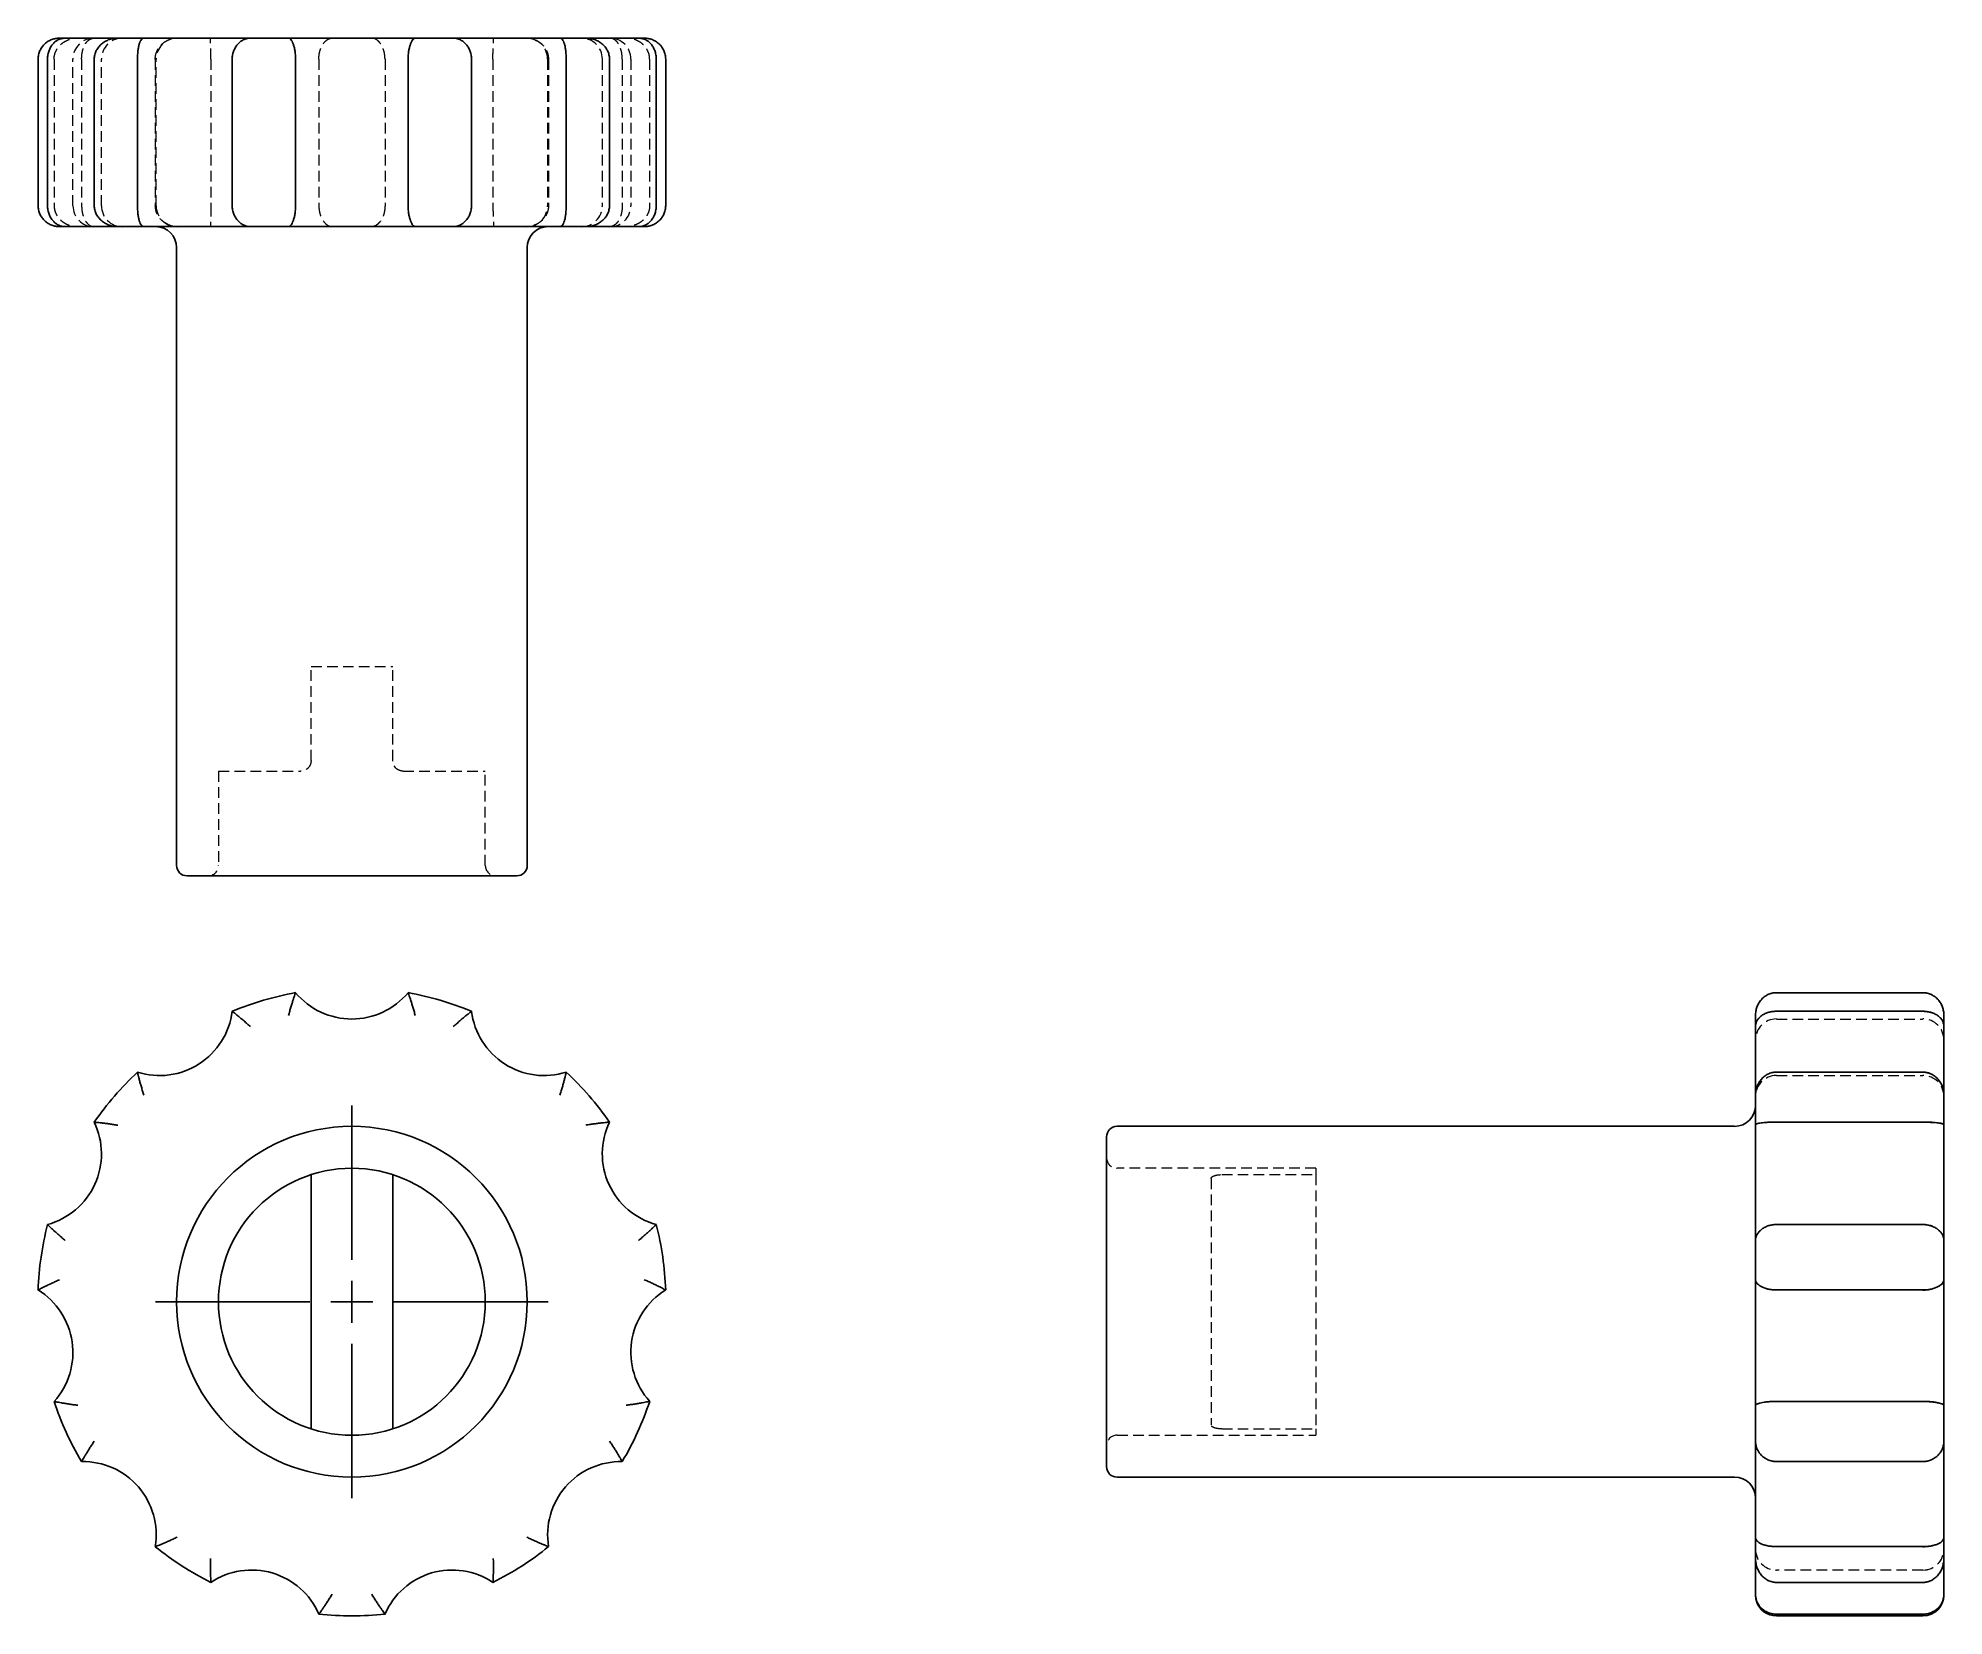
# Model space of a CAD drawing. Header units: millimetres. Extents: x 46 to 273, y 20 to 208.
import ezdxf

# ---------------------------------------------------------------- set-up
doc = ezdxf.new("R2010")
doc.units = ezdxf.units.MM
doc.linetypes.add('HIDDEN', pattern=[1.905, 1.27, -0.635])
doc.layers.add('10', color=7, linetype='Continuous')

# ---------------------------------------------------------------- blocks, each defined once
blk = doc.blocks.new('SW_CENTERMARKSYMBOL_0')
at = {"layer": '10', "color": 0}
for p, q in [((0, 5), (0, 23.41)), ((0, 0), (0, 2.5)), ((-5, 0), (-23.41, 0)), ((0, 0), (-2.5, 0)), ((0, 0), (0, -2.5)), ((0, 0), (2.5, 0)), ((5, 0), (23.41, 0)), ((0, -5), (0, -23.41))]:
    blk.add_line(p, q, dxfattribs=at)

msp = doc.modelspace()

# ---------------------------------------------------------------- linework, layer by layer
at = {"color": 7, "linetype": 'Continuous', "lineweight": 25}
for p, q in [((48.82, 207.86), (48.15, 207.86)), ((55.1, 207.86), (48.82, 207.86)), ((58.19, 207.86), (55.1, 207.86)), ((70.9, 207.86), (58.19, 207.86)), ((75.44, 207.86), (70.9, 207.86)), ((90.55, 207.86), (75.44, 207.86)), ((95.09, 207.86), (90.55, 207.86)), ((107.8, 207.86), (95.09, 207.86)), ((110.9, 207.86), (107.8, 207.86)), ((117.18, 207.86), (110.9, 207.86)), ((117.85, 207.86), (117.18, 207.86)), ((45.58, 205.36), (45.58, 187.88)), ((46.7, 205.36), (46.7, 187.88)), ((52.27, 205.36), (52.27, 187.88)), ((57.44, 205.36), (57.44, 187.88)), ((68.72, 205.36), (68.72, 187.88)), ((76.29, 205.36), (76.29, 187.88)), ((89.7, 205.36), (89.7, 187.88)), ((97.27, 205.36), (97.27, 187.88)), ((108.56, 205.36), (108.56, 187.88)), ((113.72, 205.36), (113.72, 187.88)), ((119.3, 205.36), (119.3, 187.88)), ((120.42, 205.36), (120.42, 187.88)), ((48.15, 185.39), (48.82, 185.39)), ((48.82, 185.39), (55.1, 185.39)), ((55.1, 185.39), (58.19, 185.39)), ((58.19, 185.39), (70.9, 185.39)), ((70.9, 185.39), (75.44, 185.39)), ((75.44, 185.39), (90.55, 185.39)), ((90.55, 185.39), (95.09, 185.39)), ((95.09, 185.39), (107.8, 185.39)), ((107.8, 185.39), (110.9, 185.39)), ((110.9, 185.39), (117.18, 185.39)), ((117.18, 185.39), (117.85, 185.39)), ((62.09, 182.89), (62.09, 109.25)), ((103.91, 109.25), (103.91, 182.89)), ((63.34, 108), (102.66, 108)), ((270.36, 94.07), (252.88, 94.07)), ((250.39, 91.35), (250.39, 90.02)), ((270.36, 91.85), (252.88, 91.85)), ((272.86, 90.02), (272.86, 91.35)), ((250.39, 90.02), (250.39, 81.86)), ((272.86, 81.85), (272.86, 90.02)), ((270.36, 84.6), (252.88, 84.6)), ((250.39, 81.86), (250.39, 78.28)), ((272.86, 78.28), (272.86, 81.86)), ((247.89, 78.14), (174.25, 78.14)), ((250.39, 78.28), (250.39, 64.54)), ((270.36, 78.64), (252.88, 78.64)), ((272.86, 64.54), (272.86, 78.28)), ((173, 76.89), (173, 37.57)), ((78.13, 42.08), (78.13, 72.38)), ((87.87, 72.38), (87.87, 42.08)), ((270.36, 66.44), (252.88, 66.44)), ((250.39, 64.54), (250.39, 59.85)), ((272.86, 59.85), (272.86, 64.54)), ((250.39, 59.85), (250.39, 44.9)), ((272.86, 44.9), (272.86, 59.85)), ((270.36, 58.63), (252.88, 58.63)), ((250.39, 44.9), (250.39, 40.6)), ((270.36, 45.35), (252.88, 45.35)), ((272.86, 40.6), (272.86, 44.9)), ((250.39, 40.6), (250.39, 29.18)), ((272.86, 29.18), (272.86, 40.6)), ((270.36, 38.18), (252.88, 38.18)), ((174.25, 36.32), (247.89, 36.32)), ((250.39, 29.18), (250.39, 26.62)), ((270.36, 28.04), (252.88, 28.04)), ((272.86, 26.62), (272.86, 29.18)), ((250.39, 26.62), (250.39, 22.36)), ((272.86, 22.36), (272.86, 26.62)), ((270.36, 23.77), (252.88, 23.77)), ((250.39, 22.36), (250.39, 22.28)), ((272.86, 22.28), (272.86, 22.36)), ((270.36, 19.99), (252.88, 19.99)), ((252.88, 19.78), (270.36, 19.78))]:
    msp.add_line(p, q, dxfattribs=at)
at = {"color": 7, "linetype": 'HIDDEN', "lineweight": 18}
for p, q in [((47.49, 205.36), (47.49, 187.88)), ((49.73, 187.88), (49.73, 205.36)), ((50.77, 205.36), (50.77, 187.88)), ((53.13, 187.88), (53.13, 205.36)), ((59.55, 205.36), (59.55, 187.88)), ((59.67, 187.88), (59.67, 205.36)), ((66.19, 205.36), (66.19, 187.88)), ((79.06, 205.36), (79.06, 187.88)), ((86.95, 205.36), (86.95, 187.88)), ((99.82, 205.36), (99.82, 187.88)), ((106.34, 205.36), (106.34, 187.88)), ((106.45, 205.36), (106.45, 187.88)), ((112.86, 205.36), (112.86, 187.88)), ((115.24, 205.36), (115.24, 187.88)), ((116.27, 205.36), (116.27, 187.88)), ((118.51, 205.36), (118.51, 187.88)), ((78.13, 132.96), (87.87, 132.96)), ((78.13, 121.73), (78.13, 132.96)), ((87.87, 121.73), (87.87, 132.96)), ((67.09, 120.48), (76.88, 120.48)), ((67.09, 120.48), (67.09, 109.25)), ((89.12, 120.48), (98.91, 120.48)), ((98.91, 109.25), (98.91, 120.48)), ((270.36, 94.07), (252.88, 94.07)), ((270.36, 91.85), (252.88, 91.85)), ((252.88, 90.93), (270.36, 90.93)), ((270.36, 84.59), (252.88, 84.59)), ((252.88, 84.2), (270.36, 84.2)), ((252.88, 84.19), (270.36, 84.19)), ((270.36, 78.63), (252.88, 78.63)), ((197.96, 73.14), (174.25, 73.14)), ((197.96, 73.14), (197.96, 72.38)), ((185.48, 71.92), (185.48, 42.54)), ((186.73, 72.38), (197.96, 72.38)), ((197.96, 72.38), (197.96, 42.08)), ((270.36, 66.43), (252.88, 66.43)), ((270.36, 58.62), (252.88, 58.62)), ((270.36, 45.34), (252.88, 45.34)), ((174.25, 41.32), (197.96, 41.32)), ((186.73, 42.08), (197.96, 42.08)), ((197.96, 42.08), (197.96, 41.32)), ((252.81, 38.18), (252.88, 38.17)), ((270.36, 38.18), (252.88, 38.18)), ((270.36, 38.17), (252.88, 38.17)), ((270.36, 38.17), (252.88, 38.17)), ((270.36, 28.03), (252.88, 28.03)), ((270.36, 25.25), (252.88, 25.25)), ((270.36, 25.25), (252.88, 25.25)), ((270.36, 23.77), (252.88, 23.77)), ((270.36, 19.99), (252.88, 19.99))]:
    msp.add_line(p, q, dxfattribs=at)
at = {"color": 7, "linetype": 'Continuous', "lineweight": 25, "flags": 128}
msp.add_lwpolyline([(250.39, 22.28), (250.44, 21.79), (250.48, 21.6)], dxfattribs=at)
at = {"color": 7, "linetype": 'Continuous', "lineweight": 25}
for radius in [20.91, 15.91]:
    msp.add_circle((83, 57.23), radius, dxfattribs=at)
at = {"color": 7, "linetype": 'HIDDEN', "lineweight": 18}
for centre, radius, start, end in [((52.23, 205.36), 2.5, 90, 180), ((55.63, 205.36), 2.5, 90, 180), ((62.16, 205.36), 2.5, 90, 180), ((103.84, 205.36), 2.5, 0, 90), ((110.37, 205.36), 2.5, 0, 90), ((113.77, 205.36), 2.5, 0, 90), ((52.23, 187.88), 2.5, 180, 270), ((55.63, 187.88), 2.5, 180, 270), ((62.16, 187.88), 2.5, 180, 270), ((103.84, 187.88), 2.5, 270, 0), ((110.37, 187.88), 2.5, 270, 0), ((113.77, 187.88), 2.5, 270, 0), ((65.84, 109.25), 1.25, 270, 0), ((100.16, 109.25), 1.25, 180, 270), ((252.88, 88.44), 2.5, 90, 180), ((270.36, 88.44), 2.5, 0, 90), ((252.88, 81.7), 2.5, 90, 180), ((252.88, 81.7), 2.5, 90, 180), ((270.36, 81.7), 2.5, 0, 90), ((270.36, 81.7), 2.5, 0, 90), ((174.25, 74.39), 1.25, 180, 270), ((174.25, 40.07), 1.25, 90, 180), ((252.88, 40.68), 2.5, 245.6693, 270), ((270.36, 40.68), 2.5, 270, 296.0072), ((252.88, 27.75), 2.5, 180, 270), ((252.88, 27.74), 2.5, 180, 270), ((270.36, 27.75), 2.5, 270, 0), ((270.36, 27.74), 2.5, 270, 0)]:
    msp.add_arc(centre, radius, start, end, dxfattribs=at)
at = {"color": 7, "linetype": 'Continuous', "lineweight": 25}
for centre, radius, start, end in [((59.6, 182.89), 2.5, 0, 90), ((106.4, 182.89), 2.5, 90, 180), ((63.34, 109.25), 1.25, 180, 270), ((102.66, 109.25), 1.25, 270, 0), ((83, 57.23), 37.45, 100.326, 112.4139), ((83, 99.67), 8.74, 219.8545, 320.1581), ((83, 57.23), 37.45, 67.5987, 79.6866), ((60.05, 92.93), 8.74, 252.5818, 352.8853), ((105.94, 92.93), 8.74, 187.1273, 287.4308), ((83, 57.23), 37.45, 133.0533, 145.1411), ((83, 57.23), 37.45, 34.8714, 46.9593), ((247.89, 80.63), 2.5, 270, 0), ((44.39, 74.86), 8.74, 285.3091, 25.6126), ((121.6, 74.86), 8.74, 154.4, 254.7035), ((174.25, 76.89), 1.25, 90, 180), ((83, 57.23), 37.45, 165.7805, 177.8684), ((83, 57.23), 37.45, 2.1442, 14.2321), ((40.99, 51.19), 8.74, 318.0364, 58.3399), ((125.01, 51.2), 8.74, 121.6727, 221.9762), ((83, 57.23), 37.45, 198.5078, 210.5957), ((83, 57.23), 37.45, 329.4169, 341.5048), ((50.93, 29.44), 8.74, 350.7636, 91.0671), ((115.08, 29.44), 8.74, 88.9454, 189.249), ((174.25, 37.57), 1.25, 180, 270), ((247.89, 33.83), 2.5, 0, 90), ((83, 57.23), 37.45, 231.2351, 243.323), ((83, 57.23), 37.45, 296.6896, 308.7775), ((71.05, 16.51), 8.74, 23.4909, 123.7944), ((94.96, 16.51), 8.74, 56.2182, 156.5217), ((252.88, 22.28), 2.5, 197.2186, 270), ((270.36, 22.28), 2.5, 270, 0), ((83, 57.23), 37.45, 263.9624, 276.0502)]:
    msp.add_arc(centre, radius, start, end, dxfattribs=at)
for points in [[(45.58, 205.36), (45.58, 205.54), (45.6, 205.71), (45.67, 206.05), (45.73, 206.21), (45.87, 206.52), (45.95, 206.67), (46.15, 206.94), (46.26, 207.07), (46.51, 207.29), (46.64, 207.39), (46.91, 207.56), (47.06, 207.63), (47.36, 207.74), (47.51, 207.78), (47.83, 207.84), (47.99, 207.86), (48.15, 207.86)], [(46.7, 205.36), (46.7, 205.54), (46.72, 205.71), (46.78, 206.05), (46.82, 206.21), (46.94, 206.52), (47.01, 206.67), (47.17, 206.94), (47.26, 207.07), (47.46, 207.29), (47.56, 207.39), (47.79, 207.56), (47.91, 207.63), (48.16, 207.74), (48.29, 207.78), (48.55, 207.84), (48.69, 207.86), (48.82, 207.86)], [(52.27, 205.36), (52.27, 205.54), (52.29, 205.71), (52.38, 206.05), (52.44, 206.21), (52.6, 206.52), (52.69, 206.67), (52.92, 206.94), (53.04, 207.07), (53.31, 207.29), (53.45, 207.39), (53.76, 207.56), (53.91, 207.63), (54.24, 207.74), (54.41, 207.78), (54.75, 207.84), (54.92, 207.86), (55.1, 207.86)], [(57.44, 205.36), (57.44, 205.54), (57.44, 205.71), (57.46, 206.05), (57.47, 206.21), (57.51, 206.52), (57.53, 206.67), (57.59, 206.94), (57.62, 207.07), (57.68, 207.29), (57.72, 207.39), (57.8, 207.56), (57.85, 207.63), (57.94, 207.74), (57.99, 207.78), (58.09, 207.84), (58.14, 207.86), (58.19, 207.86)], [(68.72, 205.36), (68.72, 205.54), (68.74, 205.71), (68.81, 206.05), (68.86, 206.21), (68.98, 206.52), (69.06, 206.67), (69.23, 206.94), (69.33, 207.07), (69.54, 207.29), (69.65, 207.39), (69.88, 207.56), (70.01, 207.63), (70.26, 207.74), (70.39, 207.78), (70.64, 207.84), (70.77, 207.86), (70.9, 207.86)], [(76.29, 205.36), (76.29, 205.54), (76.28, 205.71), (76.25, 206.05), (76.23, 206.21), (76.18, 206.52), (76.15, 206.67), (76.07, 206.94), (76.04, 207.07), (75.95, 207.29), (75.91, 207.39), (75.82, 207.56), (75.77, 207.63), (75.67, 207.74), (75.63, 207.78), (75.53, 207.84), (75.49, 207.86), (75.44, 207.86)], [(89.7, 205.36), (89.7, 205.54), (89.71, 205.71), (89.74, 206.05), (89.76, 206.21), (89.81, 206.52), (89.85, 206.67), (89.92, 206.94), (89.96, 207.07), (90.04, 207.29), (90.09, 207.39), (90.18, 207.56), (90.22, 207.63), (90.32, 207.74), (90.37, 207.78), (90.46, 207.84), (90.51, 207.86), (90.55, 207.86)], [(97.27, 205.36), (97.27, 205.54), (97.25, 205.71), (97.19, 206.05), (97.14, 206.21), (97.01, 206.52), (96.94, 206.67), (96.76, 206.94), (96.67, 207.07), (96.46, 207.29), (96.34, 207.39), (96.11, 207.56), (95.99, 207.63), (95.74, 207.74), (95.61, 207.78), (95.35, 207.84), (95.22, 207.86), (95.09, 207.86)], [(108.56, 205.36), (108.56, 205.54), (108.55, 205.71), (108.53, 206.05), (108.52, 206.21), (108.48, 206.52), (108.46, 206.67), (108.41, 206.94), (108.38, 207.07), (108.31, 207.29), (108.27, 207.39), (108.19, 207.56), (108.15, 207.63), (108.06, 207.74), (108.01, 207.78), (107.91, 207.84), (107.85, 207.86), (107.8, 207.86)], [(113.72, 205.36), (113.72, 205.54), (113.7, 205.71), (113.62, 206.05), (113.56, 206.21), (113.4, 206.52), (113.3, 206.67), (113.08, 206.94), (112.96, 207.07), (112.69, 207.29), (112.54, 207.39), (112.24, 207.56), (112.08, 207.63), (111.75, 207.74), (111.58, 207.78), (111.24, 207.84), (111.07, 207.86), (110.9, 207.86)], [(119.3, 205.36), (119.3, 205.54), (119.28, 205.71), (119.22, 206.05), (119.18, 206.21), (119.06, 206.52), (118.99, 206.67), (118.83, 206.94), (118.74, 207.07), (118.54, 207.29), (118.43, 207.39), (118.21, 207.56), (118.09, 207.63), (117.84, 207.74), (117.71, 207.78), (117.45, 207.84), (117.31, 207.86), (117.18, 207.86)], [(120.42, 205.36), (120.42, 205.54), (120.4, 205.71), (120.33, 206.05), (120.27, 206.21), (120.13, 206.52), (120.05, 206.67), (119.85, 206.94), (119.74, 207.07), (119.49, 207.29), (119.36, 207.39), (119.09, 207.56), (118.94, 207.63), (118.64, 207.74), (118.49, 207.78), (118.17, 207.84), (118.01, 207.86), (117.85, 207.86)], [(45.58, 187.88), (45.58, 187.71), (45.6, 187.54), (45.67, 187.2), (45.73, 187.03), (45.87, 186.72), (45.95, 186.57), (46.15, 186.3), (46.26, 186.18), (46.51, 185.96), (46.64, 185.86), (46.91, 185.69), (47.06, 185.62), (47.36, 185.5), (47.51, 185.46), (47.83, 185.4), (47.99, 185.39), (48.15, 185.39)], [(46.7, 187.88), (46.7, 187.71), (46.72, 187.54), (46.78, 187.2), (46.82, 187.03), (46.94, 186.72), (47.01, 186.57), (47.17, 186.3), (47.26, 186.18), (47.46, 185.96), (47.56, 185.86), (47.79, 185.69), (47.91, 185.62), (48.16, 185.5), (48.29, 185.46), (48.55, 185.4), (48.69, 185.39), (48.82, 185.39)], [(52.27, 187.88), (52.27, 187.71), (52.29, 187.54), (52.38, 187.2), (52.44, 187.03), (52.6, 186.72), (52.69, 186.57), (52.92, 186.3), (53.04, 186.18), (53.31, 185.96), (53.45, 185.86), (53.76, 185.69), (53.91, 185.62), (54.24, 185.5), (54.41, 185.46), (54.75, 185.4), (54.92, 185.39), (55.1, 185.39)], [(57.44, 187.88), (57.44, 187.71), (57.44, 187.54), (57.46, 187.2), (57.47, 187.03), (57.51, 186.72), (57.53, 186.57), (57.59, 186.3), (57.62, 186.18), (57.68, 185.96), (57.72, 185.86), (57.8, 185.69), (57.85, 185.62), (57.94, 185.5), (57.99, 185.46), (58.09, 185.4), (58.14, 185.39), (58.19, 185.39)], [(68.72, 187.88), (68.72, 187.71), (68.74, 187.54), (68.81, 187.2), (68.86, 187.03), (68.98, 186.72), (69.06, 186.57), (69.23, 186.3), (69.33, 186.18), (69.54, 185.96), (69.65, 185.86), (69.88, 185.69), (70.01, 185.62), (70.26, 185.5), (70.39, 185.46), (70.64, 185.4), (70.77, 185.39), (70.9, 185.39)], [(76.29, 187.88), (76.29, 187.71), (76.28, 187.54), (76.25, 187.2), (76.23, 187.03), (76.18, 186.72), (76.15, 186.57), (76.07, 186.3), (76.04, 186.18), (75.95, 185.96), (75.91, 185.86), (75.82, 185.69), (75.77, 185.62), (75.67, 185.5), (75.63, 185.46), (75.53, 185.4), (75.49, 185.39), (75.44, 185.39)], [(89.7, 187.88), (89.7, 187.71), (89.71, 187.54), (89.74, 187.2), (89.76, 187.03), (89.81, 186.72), (89.85, 186.57), (89.92, 186.3), (89.96, 186.18), (90.04, 185.96), (90.09, 185.86), (90.18, 185.69), (90.22, 185.62), (90.32, 185.5), (90.37, 185.46), (90.46, 185.4), (90.51, 185.39), (90.55, 185.39)], [(97.27, 187.88), (97.27, 187.71), (97.25, 187.54), (97.19, 187.2), (97.14, 187.03), (97.01, 186.72), (96.94, 186.57), (96.76, 186.3), (96.67, 186.18), (96.46, 185.96), (96.34, 185.86), (96.11, 185.69), (95.99, 185.62), (95.74, 185.5), (95.61, 185.46), (95.35, 185.4), (95.22, 185.39), (95.09, 185.39)], [(108.56, 187.88), (108.56, 187.71), (108.55, 187.54), (108.53, 187.2), (108.52, 187.03), (108.48, 186.72), (108.46, 186.57), (108.41, 186.3), (108.38, 186.18), (108.31, 185.96), (108.27, 185.86), (108.19, 185.69), (108.15, 185.62), (108.06, 185.5), (108.01, 185.46), (107.91, 185.4), (107.85, 185.39), (107.8, 185.39)], [(113.72, 187.88), (113.72, 187.71), (113.7, 187.54), (113.62, 187.2), (113.56, 187.03), (113.4, 186.72), (113.3, 186.57), (113.08, 186.3), (112.96, 186.18), (112.69, 185.96), (112.54, 185.86), (112.24, 185.69), (112.08, 185.62), (111.75, 185.5), (111.58, 185.46), (111.24, 185.4), (111.07, 185.39), (110.9, 185.39)], [(119.3, 187.88), (119.3, 187.71), (119.28, 187.54), (119.22, 187.2), (119.18, 187.03), (119.06, 186.72), (118.99, 186.57), (118.83, 186.3), (118.74, 186.18), (118.54, 185.96), (118.43, 185.86), (118.21, 185.69), (118.09, 185.62), (117.84, 185.5), (117.71, 185.46), (117.45, 185.4), (117.31, 185.39), (117.18, 185.39)], [(120.42, 187.88), (120.42, 187.71), (120.4, 187.54), (120.33, 187.2), (120.27, 187.03), (120.13, 186.72), (120.05, 186.57), (119.85, 186.3), (119.74, 186.18), (119.49, 185.96), (119.36, 185.86), (119.09, 185.69), (118.94, 185.62), (118.64, 185.5), (118.49, 185.46), (118.17, 185.4), (118.01, 185.39), (117.85, 185.39)], [(76.29, 94.07), (76.29, 94.07), (76.28, 94.05), (76.25, 93.97), (76.23, 93.91), (76.18, 93.76), (76.15, 93.67), (76.07, 93.46), (76.04, 93.34), (75.95, 93.09), (75.91, 92.95), (75.82, 92.66), (75.77, 92.5), (75.67, 92.19), (75.63, 92.02), (75.53, 91.69), (75.49, 91.52), (75.44, 91.35)], [(89.7, 94.07), (89.7, 94.07), (89.71, 94.05), (89.74, 93.97), (89.76, 93.91), (89.81, 93.76), (89.85, 93.67), (89.92, 93.46), (89.96, 93.34), (90.04, 93.09), (90.09, 92.95), (90.18, 92.66), (90.22, 92.5), (90.32, 92.19), (90.37, 92.02), (90.46, 91.69), (90.51, 91.52), (90.55, 91.35)], [(252.88, 94.07), (252.71, 94.07), (252.54, 94.05), (252.2, 93.97), (252.03, 93.91), (251.72, 93.76), (251.57, 93.67), (251.3, 93.46), (251.18, 93.34), (250.96, 93.09), (250.86, 92.95), (250.69, 92.66), (250.62, 92.5), (250.5, 92.19), (250.46, 92.02), (250.4, 91.69), (250.39, 91.52), (250.39, 91.35)], [(270.36, 94.07), (270.54, 94.07), (270.71, 94.05), (271.05, 93.97), (271.21, 93.91), (271.52, 93.76), (271.67, 93.67), (271.94, 93.46), (272.07, 93.34), (272.29, 93.09), (272.39, 92.95), (272.56, 92.66), (272.63, 92.5), (272.74, 92.19), (272.78, 92.02), (272.84, 91.69), (272.86, 91.52), (272.86, 91.35)], [(68.72, 91.85), (68.72, 91.85), (68.74, 91.83), (68.81, 91.78), (68.86, 91.75), (68.98, 91.65), (69.06, 91.59), (69.23, 91.45), (69.33, 91.37), (69.54, 91.2), (69.65, 91.11), (69.88, 90.91), (70.01, 90.81), (70.26, 90.59), (70.39, 90.48), (70.64, 90.25), (70.77, 90.14), (70.9, 90.02)], [(97.27, 91.85), (97.27, 91.85), (97.25, 91.84), (97.19, 91.79), (97.14, 91.75), (97.01, 91.65), (96.94, 91.59), (96.76, 91.45), (96.67, 91.38), (96.46, 91.21), (96.34, 91.11), (96.11, 90.92), (95.99, 90.81), (95.74, 90.6), (95.61, 90.48), (95.35, 90.26), (95.22, 90.14), (95.09, 90.02)], [(252.88, 91.85), (252.71, 91.85), (252.54, 91.84), (252.2, 91.79), (252.03, 91.75), (251.72, 91.65), (251.57, 91.59), (251.3, 91.45), (251.18, 91.38), (250.96, 91.21), (250.86, 91.11), (250.69, 90.92), (250.62, 90.81), (250.5, 90.6), (250.46, 90.48), (250.4, 90.26), (250.39, 90.14), (250.39, 90.02)], [(270.36, 91.85), (270.54, 91.85), (270.71, 91.84), (271.05, 91.79), (271.21, 91.75), (271.52, 91.65), (271.67, 91.59), (271.94, 91.45), (272.07, 91.38), (272.29, 91.21), (272.39, 91.11), (272.56, 90.92), (272.63, 90.81), (272.74, 90.6), (272.78, 90.48), (272.84, 90.26), (272.86, 90.14), (272.86, 90.02)], [(57.44, 84.59), (57.44, 84.59), (57.44, 84.57), (57.46, 84.49), (57.47, 84.43), (57.51, 84.28), (57.53, 84.18), (57.59, 83.97), (57.62, 83.85), (57.68, 83.58), (57.72, 83.44), (57.8, 83.15), (57.85, 82.99), (57.94, 82.68), (57.99, 82.51), (58.09, 82.18), (58.14, 82.02), (58.19, 81.85)], [(108.56, 84.6), (108.56, 84.6), (108.55, 84.58), (108.53, 84.5), (108.52, 84.44), (108.48, 84.28), (108.46, 84.19), (108.41, 83.97), (108.38, 83.85), (108.31, 83.59), (108.27, 83.45), (108.19, 83.15), (108.15, 83), (108.06, 82.68), (108.01, 82.52), (107.91, 82.19), (107.85, 82.02), (107.8, 81.86)], [(252.88, 84.6), (252.71, 84.6), (252.54, 84.58), (252.2, 84.5), (252.03, 84.44), (251.72, 84.28), (251.57, 84.19), (251.3, 83.97), (251.18, 83.85), (250.96, 83.59), (250.86, 83.45), (250.69, 83.15), (250.62, 83), (250.5, 82.68), (250.46, 82.52), (250.4, 82.19), (250.39, 82.02), (250.39, 81.86)], [(270.36, 84.6), (270.54, 84.6), (270.71, 84.58), (271.05, 84.5), (271.21, 84.44), (271.52, 84.28), (271.67, 84.19), (271.94, 83.97), (272.07, 83.85), (272.29, 83.59), (272.39, 83.45), (272.56, 83.15), (272.63, 83), (272.74, 82.68), (272.78, 82.52), (272.84, 82.19), (272.86, 82.02), (272.86, 81.86)], [(52.27, 78.63), (52.27, 78.63), (52.29, 78.63), (52.38, 78.62), (52.44, 78.62), (52.6, 78.6), (52.69, 78.6), (52.92, 78.57), (53.04, 78.56), (53.31, 78.53), (53.45, 78.51), (53.76, 78.48), (53.91, 78.45), (54.24, 78.41), (54.41, 78.38), (54.75, 78.33), (54.92, 78.3), (55.1, 78.27)], [(113.72, 78.64), (113.72, 78.64), (113.7, 78.64), (113.62, 78.63), (113.56, 78.63), (113.4, 78.61), (113.3, 78.6), (113.08, 78.58), (112.96, 78.57), (112.69, 78.54), (112.54, 78.52), (112.24, 78.48), (112.08, 78.46), (111.75, 78.41), (111.58, 78.39), (111.24, 78.34), (111.07, 78.31), (110.9, 78.28)], [(252.88, 78.64), (252.71, 78.64), (252.54, 78.64), (252.2, 78.63), (252.03, 78.63), (251.72, 78.61), (251.57, 78.6), (251.3, 78.58), (251.18, 78.57), (250.96, 78.54), (250.86, 78.52), (250.69, 78.48), (250.62, 78.46), (250.5, 78.41), (250.46, 78.39), (250.4, 78.34), (250.39, 78.31), (250.39, 78.28)], [(270.36, 78.64), (270.54, 78.64), (270.71, 78.64), (271.05, 78.63), (271.21, 78.63), (271.52, 78.61), (271.67, 78.6), (271.94, 78.58), (272.07, 78.57), (272.29, 78.54), (272.39, 78.52), (272.56, 78.48), (272.63, 78.46), (272.74, 78.41), (272.78, 78.39), (272.84, 78.34), (272.86, 78.31), (272.86, 78.28)], [(46.7, 66.43), (46.7, 66.43), (46.72, 66.41), (46.78, 66.36), (46.82, 66.31), (46.94, 66.2), (47.01, 66.13), (47.17, 65.98), (47.26, 65.9), (47.46, 65.71), (47.56, 65.61), (47.79, 65.41), (47.91, 65.31), (48.16, 65.09), (48.29, 64.98), (48.55, 64.75), (48.69, 64.64), (48.82, 64.53)], [(119.3, 66.44), (119.3, 66.44), (119.28, 66.42), (119.22, 66.36), (119.18, 66.32), (119.06, 66.21), (118.99, 66.14), (118.83, 65.99), (118.74, 65.9), (118.54, 65.72), (118.43, 65.62), (118.21, 65.42), (118.09, 65.31), (117.84, 65.09), (117.71, 64.98), (117.45, 64.76), (117.31, 64.65), (117.18, 64.54)], [(252.88, 66.44), (252.71, 66.44), (252.54, 66.42), (252.2, 66.36), (252.03, 66.32), (251.72, 66.21), (251.57, 66.14), (251.3, 65.99), (251.18, 65.9), (250.96, 65.72), (250.86, 65.62), (250.69, 65.42), (250.62, 65.31), (250.5, 65.09), (250.46, 64.98), (250.4, 64.76), (250.39, 64.65), (250.39, 64.54)], [(270.36, 66.44), (270.54, 66.44), (270.71, 66.42), (271.05, 66.36), (271.21, 66.32), (271.52, 66.21), (271.67, 66.14), (271.94, 65.99), (272.07, 65.9), (272.29, 65.72), (272.39, 65.62), (272.56, 65.42), (272.63, 65.31), (272.74, 65.09), (272.78, 64.98), (272.84, 64.76), (272.86, 64.65), (272.86, 64.54)], [(45.58, 58.62), (45.58, 58.62), (45.6, 58.63), (45.67, 58.67), (45.73, 58.7), (45.87, 58.78), (45.95, 58.82), (46.15, 58.92), (46.26, 58.98), (46.51, 59.1), (46.64, 59.16), (46.91, 59.29), (47.06, 59.36), (47.36, 59.5), (47.51, 59.57), (47.83, 59.71), (47.99, 59.78), (48.15, 59.85)], [(120.42, 58.63), (120.42, 58.63), (120.4, 58.64), (120.33, 58.68), (120.27, 58.71), (120.13, 58.78), (120.05, 58.83), (119.85, 58.93), (119.74, 58.98), (119.49, 59.1), (119.36, 59.17), (119.09, 59.3), (118.94, 59.37), (118.64, 59.51), (118.49, 59.58), (118.17, 59.72), (118.01, 59.79), (117.85, 59.85)], [(252.88, 58.63), (252.71, 58.63), (252.54, 58.64), (252.2, 58.68), (252.03, 58.71), (251.72, 58.78), (251.57, 58.83), (251.3, 58.93), (251.18, 58.98), (250.96, 59.1), (250.86, 59.17), (250.69, 59.3), (250.62, 59.37), (250.5, 59.51), (250.46, 59.58), (250.4, 59.72), (250.39, 59.79), (250.39, 59.85)], [(270.36, 58.63), (270.54, 58.63), (270.71, 58.64), (271.05, 58.68), (271.21, 58.71), (271.52, 58.78), (271.67, 58.83), (271.94, 58.93), (272.07, 58.98), (272.29, 59.1), (272.39, 59.17), (272.56, 59.3), (272.63, 59.37), (272.74, 59.51), (272.78, 59.58), (272.84, 59.72), (272.86, 59.79), (272.86, 59.85)], [(47.49, 45.34), (47.49, 45.34), (47.51, 45.34), (47.59, 45.32), (47.65, 45.31), (47.81, 45.28), (47.91, 45.26), (48.12, 45.22), (48.25, 45.2), (48.51, 45.15), (48.66, 45.13), (48.96, 45.08), (49.12, 45.05), (49.44, 45), (49.61, 44.98), (49.95, 44.94), (50.13, 44.91), (50.3, 44.89)], [(118.51, 45.35), (118.51, 45.35), (118.49, 45.35), (118.41, 45.33), (118.35, 45.32), (118.19, 45.29), (118.1, 45.27), (117.88, 45.23), (117.76, 45.2), (117.49, 45.16), (117.35, 45.13), (117.04, 45.08), (116.89, 45.06), (116.56, 45.01), (116.39, 44.99), (116.05, 44.94), (115.88, 44.92), (115.7, 44.9)], [(252.88, 45.35), (252.71, 45.35), (252.54, 45.35), (252.2, 45.33), (252.03, 45.32), (251.72, 45.29), (251.57, 45.27), (251.3, 45.23), (251.18, 45.2), (250.96, 45.16), (250.86, 45.13), (250.69, 45.08), (250.62, 45.06), (250.5, 45.01), (250.46, 44.99), (250.4, 44.94), (250.39, 44.92), (250.39, 44.9)], [(270.36, 45.35), (270.54, 45.35), (270.71, 45.35), (271.05, 45.33), (271.21, 45.32), (271.52, 45.29), (271.67, 45.27), (271.94, 45.23), (272.07, 45.2), (272.29, 45.16), (272.39, 45.13), (272.56, 45.08), (272.63, 45.06), (272.74, 45.01), (272.78, 44.99), (272.84, 44.94), (272.86, 44.92), (272.86, 44.9)], [(50.77, 38.17), (50.77, 38.17), (50.78, 38.19), (50.82, 38.26), (50.85, 38.32), (50.93, 38.45), (50.98, 38.54), (51.09, 38.73), (51.15, 38.84), (51.29, 39.07), (51.37, 39.2), (51.53, 39.45), (51.61, 39.59), (51.79, 39.87), (51.88, 40.01), (52.07, 40.3), (52.17, 40.45), (52.27, 40.59)], [(115.24, 38.18), (115.24, 38.18), (115.23, 38.2), (115.19, 38.27), (115.16, 38.32), (115.08, 38.46), (115.03, 38.55), (114.92, 38.74), (114.85, 38.84), (114.71, 39.08), (114.64, 39.2), (114.48, 39.46), (114.39, 39.6), (114.21, 39.88), (114.12, 40.02), (113.93, 40.31), (113.84, 40.45), (113.74, 40.6)], [(252.88, 38.18), (252.71, 38.18), (252.54, 38.2), (252.2, 38.27), (252.03, 38.32), (251.72, 38.46), (251.57, 38.55), (251.3, 38.74), (251.18, 38.84), (250.96, 39.08), (250.86, 39.2), (250.69, 39.46), (250.62, 39.6), (250.5, 39.88), (250.46, 40.02), (250.4, 40.31), (250.39, 40.45), (250.39, 40.6)], [(270.36, 38.18), (270.54, 38.18), (270.71, 38.2), (271.05, 38.27), (271.21, 38.32), (271.52, 38.46), (271.67, 38.55), (271.94, 38.74), (272.07, 38.84), (272.29, 39.08), (272.39, 39.2), (272.56, 39.46), (272.63, 39.6), (272.74, 39.88), (272.78, 40.02), (272.84, 40.31), (272.86, 40.45), (272.86, 40.6)], [(59.55, 28.03), (59.55, 28.03), (59.57, 28.04), (59.65, 28.07), (59.71, 28.09), (59.86, 28.15), (59.95, 28.19), (60.15, 28.27), (60.27, 28.32), (60.52, 28.42), (60.65, 28.48), (60.93, 28.6), (61.08, 28.67), (61.38, 28.8), (61.54, 28.87), (61.85, 29.02), (62, 29.1), (62.16, 29.17)], [(106.45, 28.04), (106.45, 28.04), (106.43, 28.05), (106.35, 28.08), (106.3, 28.1), (106.15, 28.16), (106.06, 28.19), (105.85, 28.28), (105.74, 28.32), (105.49, 28.43), (105.35, 28.48), (105.07, 28.61), (104.93, 28.67), (104.63, 28.81), (104.47, 28.88), (104.16, 29.03), (104, 29.1), (103.85, 29.18)], [(252.88, 28.04), (252.71, 28.04), (252.54, 28.05), (252.2, 28.08), (252.03, 28.1), (251.72, 28.16), (251.57, 28.19), (251.3, 28.28), (251.18, 28.32), (250.96, 28.43), (250.86, 28.48), (250.69, 28.61), (250.62, 28.67), (250.5, 28.81), (250.46, 28.88), (250.4, 29.03), (250.39, 29.1), (250.39, 29.18)], [(270.36, 28.04), (270.54, 28.04), (270.71, 28.05), (271.05, 28.08), (271.21, 28.1), (271.52, 28.16), (271.67, 28.19), (271.94, 28.28), (272.07, 28.32), (272.29, 28.43), (272.39, 28.48), (272.56, 28.61), (272.63, 28.67), (272.74, 28.81), (272.78, 28.88), (272.84, 29.03), (272.86, 29.1), (272.86, 29.18)], [(66.19, 23.77), (66.19, 23.77), (66.19, 23.79), (66.18, 23.87), (66.18, 23.94), (66.17, 24.1), (66.17, 24.19), (66.16, 24.41), (66.15, 24.54), (66.14, 24.81), (66.14, 24.96), (66.13, 25.26), (66.13, 25.42), (66.13, 25.75), (66.13, 25.92), (66.13, 26.27), (66.14, 26.44), (66.14, 26.62)], [(99.82, 23.77), (99.82, 23.77), (99.82, 23.8), (99.83, 23.88), (99.83, 23.94), (99.84, 24.1), (99.84, 24.2), (99.85, 24.42), (99.86, 24.54), (99.87, 24.81), (99.87, 24.96), (99.87, 25.26), (99.88, 25.42), (99.88, 25.76), (99.88, 25.93), (99.87, 26.27), (99.87, 26.45), (99.86, 26.62)], [(252.88, 23.77), (252.71, 23.77), (252.54, 23.8), (252.2, 23.88), (252.03, 23.94), (251.72, 24.1), (251.57, 24.2), (251.3, 24.42), (251.18, 24.54), (250.96, 24.81), (250.86, 24.96), (250.69, 25.26), (250.62, 25.42), (250.5, 25.76), (250.46, 25.93), (250.4, 26.27), (250.39, 26.45), (250.39, 26.62)], [(270.36, 23.77), (270.54, 23.77), (270.71, 23.8), (271.05, 23.88), (271.21, 23.94), (271.52, 24.1), (271.67, 24.2), (271.94, 24.42), (272.07, 24.54), (272.29, 24.81), (272.39, 24.96), (272.56, 25.26), (272.63, 25.42), (272.74, 25.76), (272.78, 25.93), (272.84, 26.27), (272.86, 26.45), (272.86, 26.62)], [(79.06, 19.99), (79.06, 19.99), (79.07, 20.01), (79.12, 20.08), (79.16, 20.13), (79.25, 20.26), (79.31, 20.33), (79.44, 20.52), (79.51, 20.62), (79.66, 20.84), (79.74, 20.96), (79.91, 21.22), (80, 21.35), (80.18, 21.63), (80.27, 21.77), (80.46, 22.06), (80.55, 22.21), (80.64, 22.36)], [(86.95, 19.99), (86.95, 19.99), (86.93, 20.01), (86.89, 20.08), (86.85, 20.13), (86.76, 20.26), (86.7, 20.34), (86.57, 20.52), (86.5, 20.62), (86.35, 20.84), (86.26, 20.96), (86.09, 21.22), (86.01, 21.35), (85.83, 21.63), (85.74, 21.77), (85.55, 22.06), (85.46, 22.21), (85.37, 22.36)], [(252.88, 19.99), (252.71, 19.99), (252.54, 20.01), (252.2, 20.08), (252.03, 20.13), (251.72, 20.26), (251.57, 20.34), (251.3, 20.52), (251.18, 20.62), (250.96, 20.84), (250.86, 20.96), (250.69, 21.22), (250.62, 21.35), (250.5, 21.63), (250.46, 21.77), (250.4, 22.06), (250.39, 22.21), (250.39, 22.36)], [(270.36, 19.99), (270.54, 19.99), (270.71, 20.01), (271.05, 20.08), (271.21, 20.13), (271.52, 20.26), (271.67, 20.34), (271.94, 20.52), (272.07, 20.62), (272.29, 20.84), (272.39, 20.96), (272.56, 21.22), (272.63, 21.35), (272.74, 21.63), (272.78, 21.77), (272.84, 22.06), (272.86, 22.21), (272.86, 22.36)]]:
    msp.add_open_spline(points, degree=3, knots=[0, 0, 0, 0, 0.125, 0.125, 0.25, 0.25, 0.375, 0.375, 0.5, 0.5, 0.625, 0.625, 0.75, 0.75, 0.875, 0.875, 1, 1, 1, 1], dxfattribs=at)
at = {"color": 7, "linetype": 'HIDDEN', "lineweight": 18}
for points, knots in [([(47.49, 205.36), (47.49, 205.54), (47.51, 205.71), (47.59, 206.05), (47.65, 206.21), (47.81, 206.52), (47.91, 206.67), (48.12, 206.94), (48.25, 207.07), (48.51, 207.29), (48.66, 207.39), (48.96, 207.56), (49.12, 207.63), (49.44, 207.74), (49.61, 207.78), (49.95, 207.84), (50.13, 207.86), (50.3, 207.86)], [0, 0, 0, 0, 0.125, 0.125, 0.25, 0.25, 0.375, 0.375, 0.5, 0.5, 0.625, 0.625, 0.75, 0.75, 0.875, 0.875, 1, 1, 1, 1]), ([(50.77, 205.36), (50.77, 205.54), (50.78, 205.71), (50.82, 206.05), (50.85, 206.21), (50.93, 206.52), (50.98, 206.67), (51.09, 206.94), (51.15, 207.07), (51.29, 207.29), (51.37, 207.39), (51.53, 207.56), (51.61, 207.63), (51.79, 207.74), (51.88, 207.78), (52.07, 207.84), (52.17, 207.86), (52.27, 207.86)], [0, 0, 0, 0, 0.125, 0.125, 0.25, 0.25, 0.375, 0.375, 0.5, 0.5, 0.625, 0.625, 0.75, 0.75, 0.875, 0.875, 1, 1, 1, 1]), ([(59.55, 205.36), (59.55, 205.54), (59.57, 205.71), (59.65, 206.05), (59.71, 206.21), (59.86, 206.52), (59.95, 206.67), (60.15, 206.94), (60.27, 207.07), (60.52, 207.29), (60.65, 207.39), (60.93, 207.56), (61.08, 207.63), (61.38, 207.74), (61.54, 207.78), (61.85, 207.84), (62, 207.86), (62.16, 207.86)], [0, 0, 0, 0, 0.125, 0.125, 0.25, 0.25, 0.375, 0.375, 0.5, 0.5, 0.625, 0.625, 0.75, 0.75, 0.875, 0.875, 1, 1, 1, 1]), ([(66.19, 205.36), (66.19, 205.54), (66.19, 205.71), (66.18, 206.05), (66.18, 206.21), (66.17, 206.52), (66.17, 206.67), (66.16, 206.94), (66.15, 207.07), (66.14, 207.29), (66.14, 207.39), (66.13, 207.56), (66.13, 207.63), (66.13, 207.74), (66.13, 207.78), (66.13, 207.84), (66.14, 207.86), (66.14, 207.86)], [0, 0, 0, 0, 0.125, 0.125, 0.25, 0.25, 0.375, 0.375, 0.5, 0.5, 0.625, 0.625, 0.75, 0.75, 0.875, 0.875, 1, 1, 1, 1]), ([(79.06, 205.36), (79.06, 205.54), (79.07, 205.71), (79.12, 206.05), (79.16, 206.21), (79.25, 206.52), (79.31, 206.67), (79.44, 206.94), (79.51, 207.07), (79.66, 207.29), (79.74, 207.39), (79.91, 207.56), (80, 207.63), (80.18, 207.74), (80.27, 207.78), (80.46, 207.84), (80.55, 207.86), (80.64, 207.86)], [0, 0, 0, 0, 0.125, 0.125, 0.25, 0.25, 0.375, 0.375, 0.5, 0.5, 0.625, 0.625, 0.75, 0.75, 0.875, 0.875, 1, 1, 1, 1]), ([(86.95, 205.36), (86.95, 205.54), (86.93, 205.71), (86.89, 206.05), (86.85, 206.21), (86.76, 206.52), (86.7, 206.67), (86.57, 206.94), (86.5, 207.07), (86.35, 207.29), (86.26, 207.39), (86.09, 207.56), (86.01, 207.63), (85.83, 207.74), (85.74, 207.78), (85.55, 207.84), (85.46, 207.86), (85.37, 207.86)], [0, 0, 0, 0, 0.125, 0.125, 0.25, 0.25, 0.375, 0.375, 0.5, 0.5, 0.625, 0.625, 0.75, 0.75, 0.875, 0.875, 1, 1, 1, 1]), ([(99.82, 205.36), (99.82, 205.54), (99.82, 205.71), (99.83, 206.05), (99.83, 206.21), (99.84, 206.52), (99.84, 206.67), (99.85, 206.94), (99.86, 207.07), (99.87, 207.29), (99.87, 207.39), (99.87, 207.56), (99.88, 207.63), (99.88, 207.74), (99.88, 207.78), (99.87, 207.84), (99.87, 207.86), (99.86, 207.86)], [0, 0, 0, 0, 0.125, 0.125, 0.25, 0.25, 0.375, 0.375, 0.5, 0.5, 0.625, 0.625, 0.75, 0.75, 0.875, 0.875, 1, 1, 1, 1]), ([(103.85, 207.86), (103.85, 207.86), (104.14, 207.86), (104.48, 207.84), (104.77, 207.68), (104.79, 207.66)], [0, 0, 0, 0, 0.011543, 0.901076, 1, 1, 1, 1]), ([(104.86, 207.63), (105.07, 207.53), (105.49, 207.34), (106, 206.8), (106.38, 206.12), (106.43, 205.61), (106.45, 205.36)], [0, 0, 0, 0, 0.235365, 0.499606, 0.749524, 1, 1, 1, 1]), ([(115.24, 205.36), (115.24, 205.54), (115.23, 205.71), (115.19, 206.05), (115.16, 206.21), (115.08, 206.52), (115.03, 206.67), (114.92, 206.94), (114.85, 207.07), (114.71, 207.29), (114.64, 207.39), (114.48, 207.56), (114.39, 207.63), (114.21, 207.74), (114.12, 207.78), (113.93, 207.84), (113.84, 207.86), (113.74, 207.86)], [0, 0, 0, 0, 0.125, 0.125, 0.25, 0.25, 0.375, 0.375, 0.5, 0.5, 0.625, 0.625, 0.75, 0.75, 0.875, 0.875, 1, 1, 1, 1]), ([(118.51, 205.36), (118.51, 205.54), (118.49, 205.71), (118.41, 206.05), (118.35, 206.21), (118.19, 206.52), (118.1, 206.67), (117.88, 206.94), (117.76, 207.07), (117.49, 207.29), (117.35, 207.39), (117.04, 207.56), (116.89, 207.63), (116.56, 207.74), (116.39, 207.78), (116.05, 207.84), (115.88, 207.86), (115.7, 207.86)], [0, 0, 0, 0, 0.125, 0.125, 0.25, 0.25, 0.375, 0.375, 0.5, 0.5, 0.625, 0.625, 0.75, 0.75, 0.875, 0.875, 1, 1, 1, 1]), ([(47.49, 187.88), (47.49, 187.71), (47.51, 187.54), (47.59, 187.2), (47.65, 187.03), (47.81, 186.72), (47.91, 186.57), (48.12, 186.3), (48.25, 186.18), (48.51, 185.96), (48.66, 185.86), (48.96, 185.69), (49.12, 185.62), (49.44, 185.5), (49.61, 185.46), (49.95, 185.4), (50.13, 185.39), (50.3, 185.39)], [0, 0, 0, 0, 0.125, 0.125, 0.25, 0.25, 0.375, 0.375, 0.5, 0.5, 0.625, 0.625, 0.75, 0.75, 0.875, 0.875, 1, 1, 1, 1]), ([(50.77, 187.88), (50.77, 187.71), (50.78, 187.54), (50.82, 187.2), (50.85, 187.03), (50.93, 186.72), (50.98, 186.57), (51.09, 186.3), (51.15, 186.18), (51.29, 185.96), (51.37, 185.86), (51.53, 185.69), (51.61, 185.62), (51.79, 185.5), (51.88, 185.46), (52.07, 185.4), (52.17, 185.39), (52.27, 185.39)], [0, 0, 0, 0, 0.125, 0.125, 0.25, 0.25, 0.375, 0.375, 0.5, 0.5, 0.625, 0.625, 0.75, 0.75, 0.875, 0.875, 1, 1, 1, 1]), ([(61.14, 185.62), (60.94, 185.71), (60.51, 185.91), (60, 186.45), (59.63, 187.12), (59.58, 187.63), (59.55, 187.88)], [0, 0, 0, 0, 0.235137, 0.499457, 0.74945, 1, 1, 1, 1]), ([(66.19, 187.88), (66.19, 187.71), (66.19, 187.54), (66.18, 187.2), (66.18, 187.03), (66.17, 186.72), (66.17, 186.57), (66.16, 186.3), (66.15, 186.18), (66.14, 185.96), (66.14, 185.86), (66.13, 185.69), (66.13, 185.62), (66.13, 185.5), (66.13, 185.46), (66.13, 185.4), (66.14, 185.39), (66.14, 185.39)], [0, 0, 0, 0, 0.125, 0.125, 0.25, 0.25, 0.375, 0.375, 0.5, 0.5, 0.625, 0.625, 0.75, 0.75, 0.875, 0.875, 1, 1, 1, 1]), ([(79.06, 187.88), (79.06, 187.71), (79.07, 187.54), (79.12, 187.2), (79.16, 187.03), (79.25, 186.72), (79.31, 186.57), (79.44, 186.3), (79.51, 186.18), (79.66, 185.96), (79.74, 185.86), (79.91, 185.69), (80, 185.62), (80.18, 185.5), (80.27, 185.46), (80.46, 185.4), (80.55, 185.39), (80.64, 185.39)], [0, 0, 0, 0, 0.125, 0.125, 0.25, 0.25, 0.375, 0.375, 0.5, 0.5, 0.625, 0.625, 0.75, 0.75, 0.875, 0.875, 1, 1, 1, 1]), ([(86.95, 187.88), (86.95, 187.71), (86.93, 187.54), (86.89, 187.2), (86.85, 187.03), (86.76, 186.72), (86.7, 186.57), (86.57, 186.3), (86.5, 186.18), (86.35, 185.96), (86.26, 185.86), (86.09, 185.69), (86.01, 185.62), (85.83, 185.5), (85.74, 185.46), (85.55, 185.4), (85.46, 185.39), (85.37, 185.39)], [0, 0, 0, 0, 0.125, 0.125, 0.25, 0.25, 0.375, 0.375, 0.5, 0.5, 0.625, 0.625, 0.75, 0.75, 0.875, 0.875, 1, 1, 1, 1]), ([(99.82, 187.88), (99.82, 187.71), (99.82, 187.54), (99.83, 187.2), (99.83, 187.03), (99.84, 186.72), (99.84, 186.57), (99.85, 186.3), (99.86, 186.18), (99.87, 185.96), (99.87, 185.86), (99.87, 185.69), (99.88, 185.62), (99.88, 185.5), (99.88, 185.46), (99.87, 185.4), (99.87, 185.39), (99.86, 185.39)], [0, 0, 0, 0, 0.125, 0.125, 0.25, 0.25, 0.375, 0.375, 0.5, 0.5, 0.625, 0.625, 0.75, 0.75, 0.875, 0.875, 1, 1, 1, 1]), ([(106.45, 187.88), (106.45, 187.71), (106.43, 187.54), (106.35, 187.2), (106.3, 187.03), (106.15, 186.72), (106.06, 186.57), (105.85, 186.3), (105.74, 186.18), (105.49, 185.96), (105.35, 185.86), (105.07, 185.69), (104.93, 185.62), (104.63, 185.5), (104.47, 185.46), (104.16, 185.4), (104, 185.39), (103.85, 185.39)], [0, 0, 0, 0, 0.125, 0.125, 0.25, 0.25, 0.375, 0.375, 0.5, 0.5, 0.625, 0.625, 0.75, 0.75, 0.875, 0.875, 1, 1, 1, 1]), ([(115.24, 187.88), (115.24, 187.71), (115.23, 187.54), (115.19, 187.2), (115.16, 187.03), (115.08, 186.72), (115.03, 186.57), (114.92, 186.3), (114.85, 186.18), (114.71, 185.96), (114.64, 185.86), (114.48, 185.69), (114.39, 185.62), (114.21, 185.5), (114.12, 185.46), (113.93, 185.4), (113.84, 185.39), (113.74, 185.39)], [0, 0, 0, 0, 0.125, 0.125, 0.25, 0.25, 0.375, 0.375, 0.5, 0.5, 0.625, 0.625, 0.75, 0.75, 0.875, 0.875, 1, 1, 1, 1]), ([(118.51, 187.88), (118.51, 187.71), (118.49, 187.54), (118.41, 187.2), (118.35, 187.03), (118.19, 186.72), (118.1, 186.57), (117.88, 186.3), (117.76, 186.18), (117.49, 185.96), (117.35, 185.86), (117.04, 185.69), (116.89, 185.62), (116.56, 185.5), (116.39, 185.46), (116.05, 185.4), (115.88, 185.39), (115.7, 185.39)], [0, 0, 0, 0, 0.125, 0.125, 0.25, 0.25, 0.375, 0.375, 0.5, 0.5, 0.625, 0.625, 0.75, 0.75, 0.875, 0.875, 1, 1, 1, 1]), ([(62.16, 185.39), (62.16, 185.39), (61.87, 185.39), (61.53, 185.41), (61.24, 185.57), (61.21, 185.58)], [0, 0, 0, 0, 0.0115438, 0.9011739, 1, 1, 1, 1]), ([(78.13, 121.73), (78.13, 121.64), (78.12, 121.56), (78.09, 121.4), (78.06, 121.32), (77.97, 121.08), (77.87, 120.94), (77.63, 120.72), (77.49, 120.63), (77.2, 120.51), (77.04, 120.48), (76.88, 120.48)], [0, 0, 0, 0, 0.125, 0.125, 0.25, 0.25, 0.5, 0.5, 0.75, 0.75, 1, 1, 1, 1]), ([(89.12, 120.48), (88.96, 120.48), (88.8, 120.51), (88.51, 120.63), (88.37, 120.72), (88.19, 120.89), (88.14, 120.95), (88.04, 121.09), (88, 121.16), (87.9, 121.39), (87.87, 121.56), (87.87, 121.73)], [0, 0, 0, 0, 0.25, 0.25, 0.5, 0.5, 0.625, 0.625, 0.75, 0.75, 1, 1, 1, 1]), ([(252.88, 94.07), (252.71, 94.07), (252.54, 94.05), (252.2, 93.97), (252.03, 93.91), (251.72, 93.76), (251.57, 93.67), (251.3, 93.46), (251.18, 93.34), (250.96, 93.09), (250.86, 92.95), (250.69, 92.66), (250.62, 92.5), (250.5, 92.19), (250.46, 92.02), (250.4, 91.69), (250.39, 91.52), (250.39, 91.35)], [0, 0, 0, 0, 0.125, 0.125, 0.25, 0.25, 0.375, 0.375, 0.5, 0.5, 0.625, 0.625, 0.75, 0.75, 0.875, 0.875, 1, 1, 1, 1]), ([(270.36, 94.07), (270.54, 94.07), (270.71, 94.05), (271.05, 93.97), (271.21, 93.91), (271.52, 93.76), (271.67, 93.67), (271.94, 93.46), (272.07, 93.34), (272.29, 93.09), (272.39, 92.95), (272.56, 92.66), (272.63, 92.5), (272.74, 92.19), (272.78, 92.02), (272.84, 91.69), (272.86, 91.52), (272.86, 91.35)], [0, 0, 0, 0, 0.125, 0.125, 0.25, 0.25, 0.375, 0.375, 0.5, 0.5, 0.625, 0.625, 0.75, 0.75, 0.875, 0.875, 1, 1, 1, 1]), ([(252.88, 91.85), (252.71, 91.85), (252.54, 91.83), (252.2, 91.78), (252.03, 91.75), (251.72, 91.65), (251.57, 91.59), (251.3, 91.45), (251.18, 91.37), (250.96, 91.2), (250.86, 91.11), (250.69, 90.91), (250.62, 90.81), (250.5, 90.59), (250.46, 90.48), (250.4, 90.25), (250.39, 90.14), (250.39, 90.02)], [0, 0, 0, 0, 0.125, 0.125, 0.25, 0.25, 0.375, 0.375, 0.5, 0.5, 0.625, 0.625, 0.75, 0.75, 0.875, 0.875, 1, 1, 1, 1]), ([(270.36, 91.85), (270.54, 91.85), (270.71, 91.83), (271.05, 91.78), (271.21, 91.75), (271.52, 91.65), (271.67, 91.59), (271.94, 91.45), (272.07, 91.37), (272.29, 91.2), (272.39, 91.11), (272.56, 90.91), (272.63, 90.81), (272.74, 90.59), (272.78, 90.48), (272.84, 90.25), (272.86, 90.14), (272.86, 90.02)], [0, 0, 0, 0, 0.125, 0.125, 0.25, 0.25, 0.375, 0.375, 0.5, 0.5, 0.625, 0.625, 0.75, 0.75, 0.875, 0.875, 1, 1, 1, 1]), ([(252.88, 84.59), (252.71, 84.59), (252.54, 84.57), (252.2, 84.49), (252.03, 84.43), (251.72, 84.28), (251.57, 84.18), (251.3, 83.97), (251.18, 83.85), (250.96, 83.58), (250.86, 83.44), (250.69, 83.15), (250.62, 82.99), (250.5, 82.68), (250.46, 82.51), (250.4, 82.18), (250.39, 82.02), (250.39, 81.85)], [0, 0, 0, 0, 0.125, 0.125, 0.25, 0.25, 0.375, 0.375, 0.5, 0.5, 0.625, 0.625, 0.75, 0.75, 0.875, 0.875, 1, 1, 1, 1]), ([(270.36, 84.59), (270.54, 84.59), (270.71, 84.57), (271.05, 84.49), (271.21, 84.43), (271.52, 84.28), (271.67, 84.18), (271.94, 83.97), (272.07, 83.85), (272.29, 83.58), (272.39, 83.44), (272.56, 83.15), (272.63, 82.99), (272.74, 82.68), (272.78, 82.51), (272.84, 82.18), (272.86, 82.02), (272.86, 81.85)], [0, 0, 0, 0, 0.125, 0.125, 0.25, 0.25, 0.375, 0.375, 0.5, 0.5, 0.625, 0.625, 0.75, 0.75, 0.875, 0.875, 1, 1, 1, 1]), ([(252.88, 78.63), (252.71, 78.63), (252.54, 78.63), (252.2, 78.62), (252.03, 78.62), (251.72, 78.6), (251.57, 78.6), (251.3, 78.57), (251.18, 78.56), (250.96, 78.53), (250.86, 78.51), (250.69, 78.48), (250.62, 78.45), (250.5, 78.41), (250.46, 78.38), (250.4, 78.33), (250.39, 78.3), (250.39, 78.27)], [0, 0, 0, 0, 0.125, 0.125, 0.25, 0.25, 0.375, 0.375, 0.5, 0.5, 0.625, 0.625, 0.75, 0.75, 0.875, 0.875, 1, 1, 1, 1]), ([(270.36, 78.63), (270.54, 78.63), (270.71, 78.63), (271.05, 78.62), (271.21, 78.62), (271.52, 78.6), (271.67, 78.6), (271.94, 78.57), (272.07, 78.56), (272.29, 78.53), (272.39, 78.51), (272.56, 78.48), (272.63, 78.45), (272.74, 78.41), (272.78, 78.38), (272.84, 78.33), (272.86, 78.3), (272.86, 78.27)], [0, 0, 0, 0, 0.125, 0.125, 0.25, 0.25, 0.375, 0.375, 0.5, 0.5, 0.625, 0.625, 0.75, 0.75, 0.875, 0.875, 1, 1, 1, 1]), ([(185.48, 71.92), (185.48, 71.99), (185.51, 72.05), (185.63, 72.16), (185.72, 72.21), (185.89, 72.27), (185.95, 72.29), (186.09, 72.32), (186.16, 72.34), (186.39, 72.37), (186.56, 72.38), (186.73, 72.38)], [0, 0, 0, 0, 0.25, 0.25, 0.5, 0.5, 0.625, 0.625, 0.75, 0.75, 1, 1, 1, 1]), ([(252.88, 66.43), (252.71, 66.43), (252.54, 66.41), (252.2, 66.36), (252.03, 66.31), (251.72, 66.2), (251.57, 66.13), (251.3, 65.98), (251.18, 65.9), (250.96, 65.71), (250.86, 65.61), (250.69, 65.41), (250.62, 65.31), (250.5, 65.09), (250.46, 64.98), (250.4, 64.75), (250.39, 64.64), (250.39, 64.53)], [0, 0, 0, 0, 0.125, 0.125, 0.25, 0.25, 0.375, 0.375, 0.5, 0.5, 0.625, 0.625, 0.75, 0.75, 0.875, 0.875, 1, 1, 1, 1]), ([(270.36, 66.43), (270.54, 66.43), (270.71, 66.41), (271.05, 66.36), (271.21, 66.31), (271.52, 66.2), (271.67, 66.13), (271.94, 65.98), (272.07, 65.9), (272.29, 65.71), (272.39, 65.61), (272.56, 65.41), (272.63, 65.31), (272.74, 65.09), (272.78, 64.98), (272.84, 64.75), (272.86, 64.64), (272.86, 64.53)], [0, 0, 0, 0, 0.125, 0.125, 0.25, 0.25, 0.375, 0.375, 0.5, 0.5, 0.625, 0.625, 0.75, 0.75, 0.875, 0.875, 1, 1, 1, 1]), ([(252.88, 58.62), (252.71, 58.62), (252.54, 58.63), (252.2, 58.67), (252.03, 58.7), (251.72, 58.78), (251.57, 58.82), (251.3, 58.92), (251.18, 58.98), (250.96, 59.1), (250.86, 59.16), (250.69, 59.29), (250.62, 59.36), (250.5, 59.5), (250.46, 59.57), (250.4, 59.71), (250.39, 59.78), (250.39, 59.85)], [0, 0, 0, 0, 0.125, 0.125, 0.25, 0.25, 0.375, 0.375, 0.5, 0.5, 0.625, 0.625, 0.75, 0.75, 0.875, 0.875, 1, 1, 1, 1]), ([(270.36, 58.62), (270.54, 58.62), (270.71, 58.63), (271.05, 58.67), (271.21, 58.7), (271.52, 58.78), (271.67, 58.82), (271.94, 58.92), (272.07, 58.98), (272.29, 59.1), (272.39, 59.16), (272.56, 59.29), (272.63, 59.36), (272.74, 59.5), (272.78, 59.57), (272.84, 59.71), (272.86, 59.78), (272.86, 59.85)], [0, 0, 0, 0, 0.125, 0.125, 0.25, 0.25, 0.375, 0.375, 0.5, 0.5, 0.625, 0.625, 0.75, 0.75, 0.875, 0.875, 1, 1, 1, 1]), ([(252.88, 45.34), (252.71, 45.34), (252.54, 45.34), (252.2, 45.32), (252.03, 45.31), (251.72, 45.28), (251.57, 45.26), (251.3, 45.22), (251.18, 45.2), (250.96, 45.15), (250.86, 45.13), (250.69, 45.08), (250.62, 45.05), (250.5, 45), (250.46, 44.98), (250.4, 44.94), (250.39, 44.91), (250.39, 44.89)], [0, 0, 0, 0, 0.125, 0.125, 0.25, 0.25, 0.375, 0.375, 0.5, 0.5, 0.625, 0.625, 0.75, 0.75, 0.875, 0.875, 1, 1, 1, 1]), ([(270.36, 45.34), (270.54, 45.34), (270.71, 45.34), (271.05, 45.32), (271.21, 45.31), (271.52, 45.28), (271.67, 45.26), (271.94, 45.22), (272.07, 45.2), (272.29, 45.15), (272.39, 45.13), (272.56, 45.08), (272.63, 45.05), (272.74, 45), (272.78, 44.98), (272.84, 44.94), (272.86, 44.91), (272.86, 44.89)], [0, 0, 0, 0, 0.125, 0.125, 0.25, 0.25, 0.375, 0.375, 0.5, 0.5, 0.625, 0.625, 0.75, 0.75, 0.875, 0.875, 1, 1, 1, 1]), ([(186.73, 42.08), (186.64, 42.08), (186.56, 42.08), (186.4, 42.09), (186.32, 42.1), (186.08, 42.13), (185.94, 42.17), (185.72, 42.25), (185.63, 42.3), (185.51, 42.41), (185.48, 42.47), (185.48, 42.54)], [0, 0, 0, 0, 0.125, 0.125, 0.25, 0.25, 0.5, 0.5, 0.75, 0.75, 1, 1, 1, 1]), ([(250.39, 40.59), (250.39, 40.59), (250.39, 40.32), (250.48, 39.8), (250.88, 39.12), (251.39, 38.62), (251.79, 38.44), (251.96, 38.37)], [0, 0, 0, 0, 0.003847, 0.300297, 0.581008, 0.829851, 1, 1, 1, 1]), ([(272.86, 40.59), (272.86, 40.59), (272.86, 40.32), (272.76, 39.8), (272.36, 39.12), (271.9, 38.65), (271.56, 38.5), (271.45, 38.45)], [0, 0, 0, 0, 0.0040768, 0.3182547, 0.6157536, 0.8794771, 1, 1, 1, 1]), ([(252.88, 28.03), (252.71, 28.03), (252.54, 28.04), (252.2, 28.07), (252.03, 28.09), (251.72, 28.15), (251.57, 28.19), (251.3, 28.27), (251.18, 28.32), (250.96, 28.42), (250.86, 28.48), (250.69, 28.6), (250.62, 28.67), (250.5, 28.8), (250.46, 28.87), (250.4, 29.02), (250.39, 29.1), (250.39, 29.17)], [0, 0, 0, 0, 0.125, 0.125, 0.25, 0.25, 0.375, 0.375, 0.5, 0.5, 0.625, 0.625, 0.75, 0.75, 0.875, 0.875, 1, 1, 1, 1]), ([(270.36, 28.03), (270.54, 28.03), (270.71, 28.04), (271.05, 28.07), (271.21, 28.09), (271.52, 28.15), (271.67, 28.19), (271.94, 28.27), (272.07, 28.32), (272.29, 28.42), (272.39, 28.48), (272.56, 28.6), (272.63, 28.67), (272.74, 28.8), (272.78, 28.87), (272.84, 29.02), (272.86, 29.1), (272.86, 29.17)], [0, 0, 0, 0, 0.125, 0.125, 0.25, 0.25, 0.375, 0.375, 0.5, 0.5, 0.625, 0.625, 0.75, 0.75, 0.875, 0.875, 1, 1, 1, 1]), ([(252.88, 23.77), (252.71, 23.77), (252.54, 23.79), (252.2, 23.87), (252.03, 23.94), (251.72, 24.1), (251.57, 24.19), (251.3, 24.41), (251.18, 24.54), (250.96, 24.81), (250.86, 24.96), (250.69, 25.26), (250.62, 25.42), (250.5, 25.75), (250.46, 25.92), (250.4, 26.27), (250.39, 26.44), (250.39, 26.62)], [0, 0, 0, 0, 0.125, 0.125, 0.25, 0.25, 0.375, 0.375, 0.5, 0.5, 0.625, 0.625, 0.75, 0.75, 0.875, 0.875, 1, 1, 1, 1]), ([(270.36, 23.77), (270.54, 23.77), (270.71, 23.79), (271.05, 23.87), (271.21, 23.94), (271.52, 24.1), (271.67, 24.19), (271.94, 24.41), (272.07, 24.54), (272.29, 24.81), (272.39, 24.96), (272.56, 25.26), (272.63, 25.42), (272.74, 25.75), (272.78, 25.92), (272.84, 26.27), (272.86, 26.44), (272.86, 26.62)], [0, 0, 0, 0, 0.125, 0.125, 0.25, 0.25, 0.375, 0.375, 0.5, 0.5, 0.625, 0.625, 0.75, 0.75, 0.875, 0.875, 1, 1, 1, 1]), ([(250.39, 22.36), (250.39, 22.36), (250.39, 22.1), (250.46, 21.85), (250.52, 21.61)], [0, 0, 0, 0, 0.013803, 1, 1, 1, 1]), ([(250.54, 21.55), (250.65, 21.32), (250.87, 20.87), (251.44, 20.38), (252.12, 20.06), (252.63, 20.01), (252.88, 19.99)], [0, 0, 0, 0, 0.2796259, 0.5285714, 0.7640231, 1, 1, 1, 1]), ([(270.36, 19.99), (270.54, 19.99), (270.71, 20.01), (271.05, 20.08), (271.21, 20.13), (271.52, 20.26), (271.67, 20.33), (271.94, 20.52), (272.07, 20.62), (272.29, 20.84), (272.39, 20.96), (272.56, 21.22), (272.63, 21.35), (272.74, 21.63), (272.78, 21.77), (272.84, 22.06), (272.86, 22.21), (272.86, 22.36)], [0, 0, 0, 0, 0.125, 0.125, 0.25, 0.25, 0.375, 0.375, 0.5, 0.5, 0.625, 0.625, 0.75, 0.75, 0.875, 0.875, 1, 1, 1, 1])]:
    msp.add_open_spline(points, degree=3, knots=knots, dxfattribs=at)

# ---------------------------------------------------------------- block references
at = {"layer": '10'}
msp.add_blockref('SW_CENTERMARKSYMBOL_0', (83, 57.23), dxfattribs=at)

doc.saveas('drawing.dxf')
